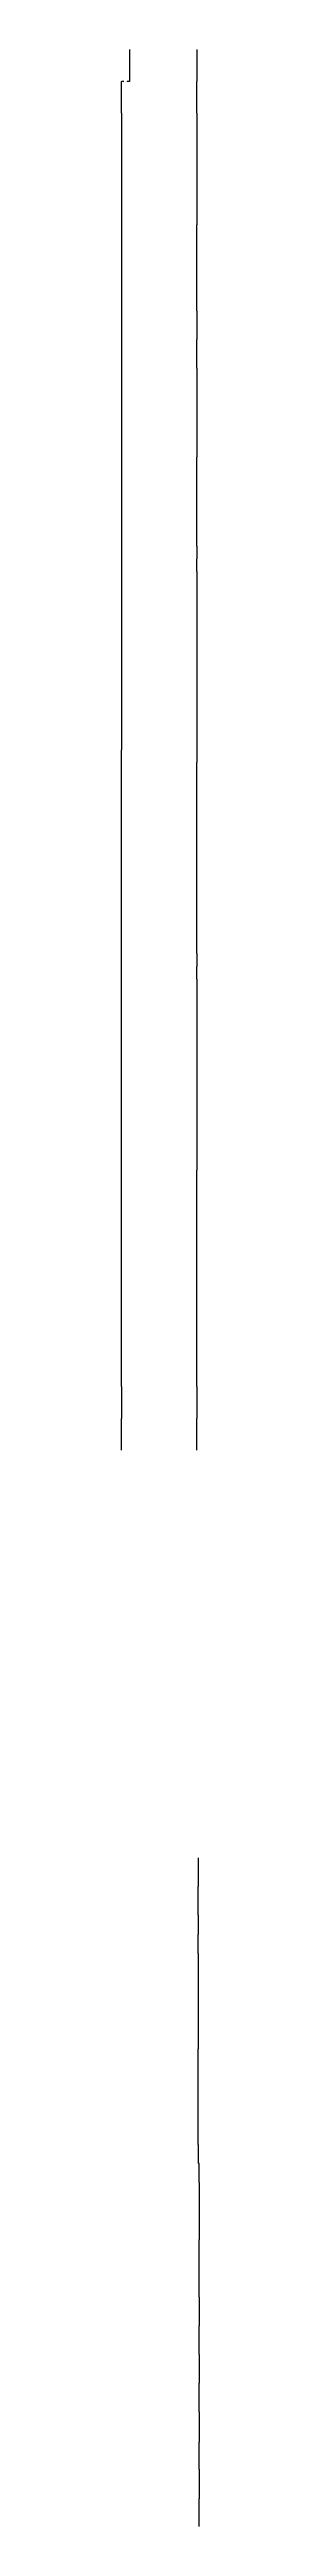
# Model space of a CAD drawing. Header units: metres. Extents: x 278 to 5235, y 197 to 7080.
# Drawn here: x 301 to 425, y 2934 to 6824 of the extents above; entities that cross this region are included whole.
import ezdxf

# ---------------------------------------------------------------- set-up
doc = ezdxf.new("R2010")
doc.units = ezdxf.units.M
doc.layers.add('DIM', color=3, linetype='Continuous')
doc.dimstyles.get("Standard").update_dxf_attribs({"dimtxt": 2.5, "dimasz": 2.5, "dimexe": 1.25, "dimexo": 0.625, "dimtad": 1, "dimcen": 2.5, "dimazin": 3, "dimtfac": 1, "dimtmove": 0, "dimatfit": 3})

# ---------------------------------------------------------------- blocks, each defined once
blk = doc.blocks.new('*D1')
for p, q in [((424.05, 3473.62), (424.05, 3383.62)), ((423.8, 3383.62), (423.55, 3383.62)), ((424.05, 3293.62), (424.05, 3383.62)), ((424.05, 3383.62), (424.05, 3383.62)), ((424.3, 3383.62), (424.55, 3383.62))]:
    blk.add_line(p, q)
at = {"layer": 'Defpoints'}
for p in [(424.05, 3473.62), (424.05, 3383.62), (424.05, 3293.62)]:
    blk.add_point(p, dxfattribs=at)
at = {"layer": 'DIM', "insert": (424.05, 3384.745), "char_height": 1, "attachment_point": 5}
blk.add_mtext('30', dxfattribs=at)
blk = doc.blocks.new('*D15')
for p, q in [((424.05, 3023.62), (424.05, 2977.23)), ((423.8, 2977.23), (423.55, 2977.23)), ((424.05, 2933.62), (424.05, 2977.23)), ((424.05, 2977.23), (424.05, 2977.23)), ((424.3, 2977.23), (424.55, 2977.23))]:
    blk.add_line(p, q)
at = {"layer": 'Defpoints'}
for p in [(424.05, 3023.62), (424.05, 2977.23), (424.05, 2933.62)]:
    blk.add_point(p, dxfattribs=at)
at = {"layer": 'DIM', "insert": (424.05, 2978.355), "char_height": 1, "attachment_point": 5}
blk.add_mtext('15', dxfattribs=at)
blk = doc.blocks.new('*D16')
for p, q in [((424.05, 3203.62), (424.05, 3158.62)), ((423.8, 3158.62), (423.55, 3158.62)), ((424.05, 3113.62), (424.05, 3158.62)), ((424.05, 3158.62), (424.05, 3158.62)), ((424.3, 3158.62), (424.55, 3158.62))]:
    blk.add_line(p, q)
at = {"layer": 'Defpoints'}
for p in [(424.05, 3203.62), (424.05, 3158.62), (424.05, 3113.62)]:
    blk.add_point(p, dxfattribs=at)
at = {"layer": 'DIM', "insert": (424.05, 3159.745), "char_height": 1, "attachment_point": 5}
blk.add_mtext('15', dxfattribs=at)
blk = doc.blocks.new('*D17')
for p, q in [((424.05, 3293.62), (424.05, 3248.62)), ((423.8, 3248.62), (423.55, 3248.62)), ((424.05, 3203.62), (424.05, 3248.62)), ((424.05, 3248.62), (424.05, 3248.62)), ((424.3, 3248.62), (424.55, 3248.62))]:
    blk.add_line(p, q)
at = {"layer": 'Defpoints'}
for p in [(424.05, 3293.62), (424.05, 3248.62), (424.05, 3203.62)]:
    blk.add_point(p, dxfattribs=at)
at = {"layer": 'DIM', "insert": (424.05, 3249.745), "char_height": 1, "attachment_point": 5}
blk.add_mtext('15', dxfattribs=at)
blk = doc.blocks.new('*D18')
for p, q in [((424.05, 3113.62), (424.05, 3065.85)), ((423.8, 3065.85), (423.55, 3065.85)), ((424.05, 3023.62), (424.05, 3065.85)), ((424.05, 3065.85), (424.05, 3065.85)), ((424.3, 3065.85), (424.55, 3065.85))]:
    blk.add_line(p, q)
at = {"layer": 'Defpoints'}
for p in [(424.05, 3113.62), (424.05, 3065.85), (424.05, 3023.62)]:
    blk.add_point(p, dxfattribs=at)
at = {"layer": 'DIM', "insert": (424.05, 3066.975), "char_height": 1, "attachment_point": 5}
blk.add_mtext('15', dxfattribs=at)
blk = doc.blocks.new('*D48')
for p, q in [((420.47, 6823.92), (420.47, 6773.92)), ((420.22, 6773.92), (419.97, 6773.92)), ((420.47, 6723.92), (420.47, 6773.92)), ((420.47, 6773.92), (420.47, 6773.92)), ((420.72, 6773.92), (420.97, 6773.92))]:
    blk.add_line(p, q)
at = {"layer": 'Defpoints'}
for p in [(420.47, 6823.92), (420.47, 6773.92), (420.47, 6723.92)]:
    blk.add_point(p, dxfattribs=at)
at = {"layer": 'DIM', "insert": (420.47, 6775.045), "char_height": 1, "attachment_point": 5}
blk.add_mtext('0', dxfattribs=at)
blk = doc.blocks.new('*D49')
for p, q in [((420.47, 6723.92), (420.47, 6680.95)), ((420.22, 6680.95), (419.97, 6680.95)), ((420.47, 6683.62), (420.47, 6680.95)), ((420.47, 6680.95), (420.47, 6680.95)), ((420.72, 6680.95), (420.97, 6680.95))]:
    blk.add_line(p, q)
at = {"layer": 'Defpoints'}
for p in [(420.47, 6723.92), (420.47, 6683.62), (420.47, 6680.95)]:
    blk.add_point(p, dxfattribs=at)
at = {"layer": 'DIM', "insert": (420.47, 6682.075), "char_height": 1, "attachment_point": 5}
blk.add_mtext('0', dxfattribs=at)
blk = doc.blocks.new('*D51')
for p, q in [((420.47, 5363.92), (420.47, 5063.92)), ((420.22, 5063.92), (419.97, 5063.92)), ((420.47, 4763.92), (420.47, 5063.92)), ((420.47, 5063.92), (420.47, 5063.92)), ((420.72, 5063.92), (420.97, 5063.92))]:
    blk.add_line(p, q)
at = {"layer": 'Defpoints'}
for p in [(420.47, 5363.92), (420.47, 5063.92), (420.47, 4763.92)]:
    blk.add_point(p, dxfattribs=at)
at = {"layer": 'DIM', "insert": (420.47, 5065.045), "char_height": 1, "attachment_point": 5}
blk.add_mtext('0', dxfattribs=at)
blk = doc.blocks.new('*D55')
for p, q in [((422.47, 3893.62), (422.47, 3863.62)), ((422.22, 3863.62), (421.97, 3863.62)), ((422.47, 3833.62), (422.47, 3863.62)), ((422.47, 3863.62), (422.47, 3863.62)), ((422.72, 3863.62), (422.97, 3863.62))]:
    blk.add_line(p, q)
at = {"layer": 'Defpoints'}
for p in [(422.47, 3893.62), (422.47, 3863.62), (422.47, 3833.62)]:
    blk.add_point(p, dxfattribs=at)
at = {"layer": 'DIM', "insert": (422.47, 3864.745), "char_height": 1, "attachment_point": 5}
blk.add_mtext('10', dxfattribs=at)
blk = doc.blocks.new('*D56')
for p, q in [((422.47, 3833.62), (422.47, 3683.62)), ((422.22, 3683.62), (421.97, 3683.62)), ((422.47, 3533.62), (422.47, 3683.62)), ((422.47, 3683.62), (422.47, 3683.62)), ((422.72, 3683.62), (422.97, 3683.62))]:
    blk.add_line(p, q)
at = {"layer": 'Defpoints'}
for p in [(422.47, 3833.62), (422.47, 3683.62), (422.47, 3533.62)]:
    blk.add_point(p, dxfattribs=at)
at = {"layer": 'DIM', "insert": (422.47, 3684.745), "char_height": 1, "attachment_point": 5}
blk.add_mtext('50', dxfattribs=at)
blk = doc.blocks.new('*D57')
for p, q in [((422.47, 3533.62), (422.47, 3503.62)), ((422.72, 3503.62), (423.8, 3503.62)), ((424.05, 3473.62), (424.05, 3503.62))]:
    blk.add_line(p, q)
at = {"layer": 'Defpoints'}
for p in [(422.47, 3533.62), (422.47, 3503.62), (424.05, 3473.62)]:
    blk.add_point(p, dxfattribs=at)
at = {"layer": 'DIM', "insert": (423.26, 3504.745), "char_height": 1, "attachment_point": 5}
blk.add_mtext('10', dxfattribs=at)
blk = doc.blocks.new('*D58')
for p, q in [((422.47, 3983.62), (422.47, 3938.62)), ((422.22, 3938.62), (421.97, 3938.62)), ((422.47, 3893.62), (422.47, 3938.62)), ((422.47, 3938.62), (422.47, 3938.62)), ((422.72, 3938.62), (422.97, 3938.62))]:
    blk.add_line(p, q)
at = {"layer": 'Defpoints'}
for p in [(422.47, 3983.62), (422.47, 3938.62), (422.47, 3893.62)]:
    blk.add_point(p, dxfattribs=at)
at = {"layer": 'DIM', "insert": (422.47, 3939.745), "char_height": 1, "attachment_point": 5}
blk.add_mtext('15', dxfattribs=at)
blk = doc.blocks.new('*D60')
for p, q in [((420.47, 4723.92), (420.47, 4673.92)), ((420.22, 4673.92), (419.97, 4673.92)), ((420.47, 4623.92), (420.47, 4673.92)), ((420.47, 4673.92), (420.47, 4673.92)), ((420.72, 4673.92), (420.97, 4673.92))]:
    blk.add_line(p, q)
at = {"layer": 'Defpoints'}
for p in [(420.47, 4723.92), (420.47, 4673.92), (420.47, 4623.92)]:
    blk.add_point(p, dxfattribs=at)
at = {"layer": 'DIM', "insert": (420.47, 4675.045), "char_height": 1, "attachment_point": 5}
blk.add_mtext('0', dxfattribs=at)
blk = doc.blocks.new('*D63')
for p, q in [((420.22, 4788.62), (419.97, 4788.62)), ((420.47, 4763.92), (420.47, 4788.62)), ((420.47, 4723.92), (420.47, 4788.62)), ((420.47, 4788.62), (420.47, 4788.62)), ((420.72, 4788.62), (420.97, 4788.62))]:
    blk.add_line(p, q)
at = {"layer": 'Defpoints'}
for p in [(420.47, 4788.62), (420.47, 4763.92), (420.47, 4723.92)]:
    blk.add_point(p, dxfattribs=at)
at = {"layer": 'DIM', "insert": (420.47, 4789.745), "char_height": 1, "attachment_point": 5}
blk.add_mtext('0', dxfattribs=at)
blk = doc.blocks.new('*D72')
for p, q in [((420.47, 6003.92), (420.47, 5703.92)), ((420.22, 5703.92), (419.97, 5703.92)), ((420.47, 5403.92), (420.47, 5703.92)), ((420.47, 5703.92), (420.47, 5703.92)), ((420.72, 5703.92), (420.97, 5703.92))]:
    blk.add_line(p, q)
at = {"layer": 'Defpoints'}
for p in [(420.47, 6003.92), (420.47, 5703.92), (420.47, 5403.92)]:
    blk.add_point(p, dxfattribs=at)
at = {"layer": 'DIM', "insert": (420.47, 5705.045), "char_height": 1, "attachment_point": 5}
blk.add_mtext('0', dxfattribs=at)
blk = doc.blocks.new('*D73')
for p, q in [((420.22, 5383.92), (419.97, 5383.92)), ((420.47, 5403.92), (420.47, 5383.92)), ((420.47, 5363.92), (420.47, 5383.92)), ((420.47, 5383.92), (420.47, 5383.92)), ((420.72, 5383.92), (420.97, 5383.92))]:
    blk.add_line(p, q)
at = {"layer": 'Defpoints'}
for p in [(420.47, 5403.92), (420.47, 5383.92), (420.47, 5363.92)]:
    blk.add_point(p, dxfattribs=at)
at = {"layer": 'DIM', "insert": (420.47, 5385.045), "char_height": 1, "attachment_point": 5}
blk.add_mtext('0', dxfattribs=at)
blk = doc.blocks.new('*D74')
for p, q in [((420.47, 6413.41), (420.47, 6368.33)), ((420.22, 6368.33), (419.97, 6368.33)), ((420.47, 6323.25), (420.47, 6368.33)), ((420.47, 6368.33), (420.47, 6368.33)), ((420.72, 6368.33), (420.97, 6368.33))]:
    blk.add_line(p, q)
at = {"layer": 'Defpoints'}
for p in [(420.47, 6413.41), (420.47, 6368.33), (420.47, 6323.25)]:
    blk.add_point(p, dxfattribs=at)
at = {"layer": 'DIM', "insert": (420.47, 6369.455), "char_height": 1, "attachment_point": 5}
blk.add_mtext('0', dxfattribs=at)
blk = doc.blocks.new('*D75')
for p, q in [((420.47, 6323.25), (420.47, 6183.59)), ((420.22, 6183.59), (419.97, 6183.59)), ((420.47, 6043.92), (420.47, 6183.59)), ((420.47, 6183.59), (420.47, 6183.59)), ((420.72, 6183.59), (420.97, 6183.59))]:
    blk.add_line(p, q)
at = {"layer": 'Defpoints'}
for p in [(420.47, 6323.25), (420.47, 6183.59), (420.47, 6043.92)]:
    blk.add_point(p, dxfattribs=at)
at = {"layer": 'DIM', "insert": (420.47, 6184.715), "char_height": 1, "attachment_point": 5}
blk.add_mtext('280', dxfattribs=at)
blk = doc.blocks.new('*D76')
for p, q in [((420.47, 6043.92), (420.47, 6023.92)), ((420.22, 6023.92), (419.97, 6023.92)), ((420.47, 6003.92), (420.47, 6023.92)), ((420.47, 6023.92), (420.47, 6023.92)), ((420.72, 6023.92), (420.97, 6023.92))]:
    blk.add_line(p, q)
at = {"layer": 'Defpoints'}
for p in [(420.47, 6043.92), (420.47, 6023.92), (420.47, 6003.92)]:
    blk.add_point(p, dxfattribs=at)
at = {"layer": 'DIM', "insert": (420.47, 6025.045), "char_height": 1, "attachment_point": 5}
blk.add_mtext('0', dxfattribs=at)
blk = doc.blocks.new('*D77')
for p, q in [((420.47, 6683.62), (420.47, 6548.51)), ((420.22, 6548.51), (419.97, 6548.51)), ((420.47, 6413.41), (420.47, 6548.51)), ((420.47, 6548.51), (420.47, 6548.51)), ((420.72, 6548.51), (420.97, 6548.51))]:
    blk.add_line(p, q)
at = {"layer": 'Defpoints'}
for p in [(420.47, 6683.62), (420.47, 6548.51), (420.47, 6413.41)]:
    blk.add_point(p, dxfattribs=at)
at = {"layer": 'DIM', "insert": (420.47, 6549.635), "char_height": 1, "attachment_point": 5}
blk.add_mtext('0', dxfattribs=at)
blk = doc.blocks.new('*D50')
for p, q in [((314.14, 6823.92), (314.14, 6773.92)), ((305.45, 6773.92), (301.51, 6773.92)), ((301.76, 6723.92), (301.76, 6773.92)), ((314.39, 6773.92), (310.45, 6773.92))]:
    blk.add_line(p, q)
at = {"layer": 'Defpoints'}
for p in [(314.14, 6823.92), (314.14, 6773.92), (301.76, 6723.92)]:
    blk.add_point(p, dxfattribs=at)
at = {"layer": 'DIM', "insert": (307.95, 6773.92), "char_height": 1, "attachment_point": 5}
blk.add_mtext('12,38', dxfattribs=at)
blk = doc.blocks.new('*D52')
for p, q in [((301.76, 6723.92), (301.76, 5723.92)), ((301.51, 5723.92), (301.26, 5723.92)), ((301.76, 4723.92), (301.76, 5723.92)), ((301.76, 5723.92), (301.76, 5723.92)), ((302.01, 5723.92), (302.26, 5723.92))]:
    blk.add_line(p, q)
at = {"layer": 'Defpoints'}
for p in [(301.76, 6723.92), (301.76, 5723.92), (301.76, 4723.92)]:
    blk.add_point(p, dxfattribs=at)
at = {"layer": 'DIM', "insert": (301.76, 5725.045), "char_height": 1, "attachment_point": 5}
blk.add_mtext('0', dxfattribs=at)
blk = doc.blocks.new('*D59')
for p, q in [((301.76, 4723.92), (301.76, 4673.92)), ((301.51, 4673.92), (301.26, 4673.92)), ((301.76, 4623.92), (301.76, 4673.92)), ((301.76, 4673.92), (301.76, 4673.92)), ((302.01, 4673.92), (302.26, 4673.92))]:
    blk.add_line(p, q)
at = {"layer": 'Defpoints'}
for p in [(301.76, 4723.92), (301.76, 4673.92), (301.76, 4623.92)]:
    blk.add_point(p, dxfattribs=at)
at = {"layer": 'DIM', "insert": (301.76, 4675.045), "char_height": 1, "attachment_point": 5}
blk.add_mtext('0', dxfattribs=at)

msp = doc.modelspace()

# ---------------------------------------------------------------- dimensions: what is measured, and where the dimension line sits
at = {"layer": 'DIM'}
for base, p1, p2, picture, middle in [((314.14, 6773.92), (314.14, 6823.92), (301.76, 6723.92), '*D50', (307.95, 6773.92)), ((420.47, 6773.92), (420.47, 6823.92), (420.47, 6723.92), '*D48', (420.47, 6775.045)), ((301.76, 5723.92), (301.76, 6723.92), (301.76, 4723.92), '*D52', (301.76, 5725.045)), ((420.47, 6680.95), (420.47, 6723.92), (420.47, 6683.62), '*D49', (420.47, 6682.075)), ((420.47, 6548.51), (420.47, 6683.62), (420.47, 6413.41), '*D77', (420.47, 6549.635)), ((420.47, 6368.33), (420.47, 6413.41), (420.47, 6323.25), '*D74', (420.47, 6369.455)), ((420.47, 6023.92), (420.47, 6043.92), (420.47, 6003.92), '*D76', (420.47, 6025.045)), ((420.47, 5703.92), (420.47, 6003.92), (420.47, 5403.92), '*D72', (420.47, 5705.045)), ((420.47, 5383.92), (420.47, 5403.92), (420.47, 5363.92), '*D73', (420.47, 5385.045)), ((420.47, 5063.92), (420.47, 5363.92), (420.47, 4763.92), '*D51', (420.47, 5065.045)), ((420.47, 4788.62), (420.47, 4763.92), (420.47, 4723.92), '*D63', (420.47, 4789.745)), ((301.76, 4673.92), (301.76, 4723.92), (301.76, 4623.92), '*D59', (301.76, 4675.045)), ((420.47, 4673.92), (420.47, 4723.92), (420.47, 4623.92), '*D60', (420.47, 4675.045))]:
    dim = msp.add_linear_dim(base=base, p1=p1, p2=p2, dimstyle='Standard', dxfattribs=at)
    dim.commit()
    dim.dimension.update_dxf_attribs({"geometry": picture, "text_midpoint": middle})
for base, p1, p2, text, picture, middle in [((420.47, 6183.59), (420.47, 6323.25), (420.47, 6043.92), '280', '*D75', (420.47, 6184.715)), ((422.47, 3938.62), (422.47, 3983.62), (422.47, 3893.62), '15', '*D58', (422.47, 3939.745)), ((422.47, 3863.62), (422.47, 3893.62), (422.47, 3833.62), '10', '*D55', (422.47, 3864.745)), ((422.47, 3683.62), (422.47, 3833.62), (422.47, 3533.62), '50', '*D56', (422.47, 3684.745)), ((422.47, 3503.62), (422.47, 3533.62), (424.05, 3473.62), '10', '*D57', (423.26, 3504.745)), ((424.05, 3383.62), (424.05, 3473.62), (424.05, 3293.62), '30', '*D1', (424.05, 3384.745)), ((424.05, 3248.62), (424.05, 3293.62), (424.05, 3203.62), '15', '*D17', (424.05, 3249.745)), ((424.05, 3158.62), (424.05, 3203.62), (424.05, 3113.62), '15', '*D16', (424.05, 3159.745)), ((424.05, 3065.85), (424.05, 3113.62), (424.05, 3023.62), '15', '*D18', (424.05, 3066.975)), ((424.05, 2977.23), (424.05, 3023.62), (424.05, 2933.62), '15', '*D15', (424.05, 2978.355))]:
    dim = msp.add_linear_dim(base=base, p1=p1, p2=p2, text=text, dimstyle='Standard', dxfattribs=at)
    dim.commit()
    dim.dimension.update_dxf_attribs({"geometry": picture, "text_midpoint": middle})

doc.saveas('drawing.dxf')
